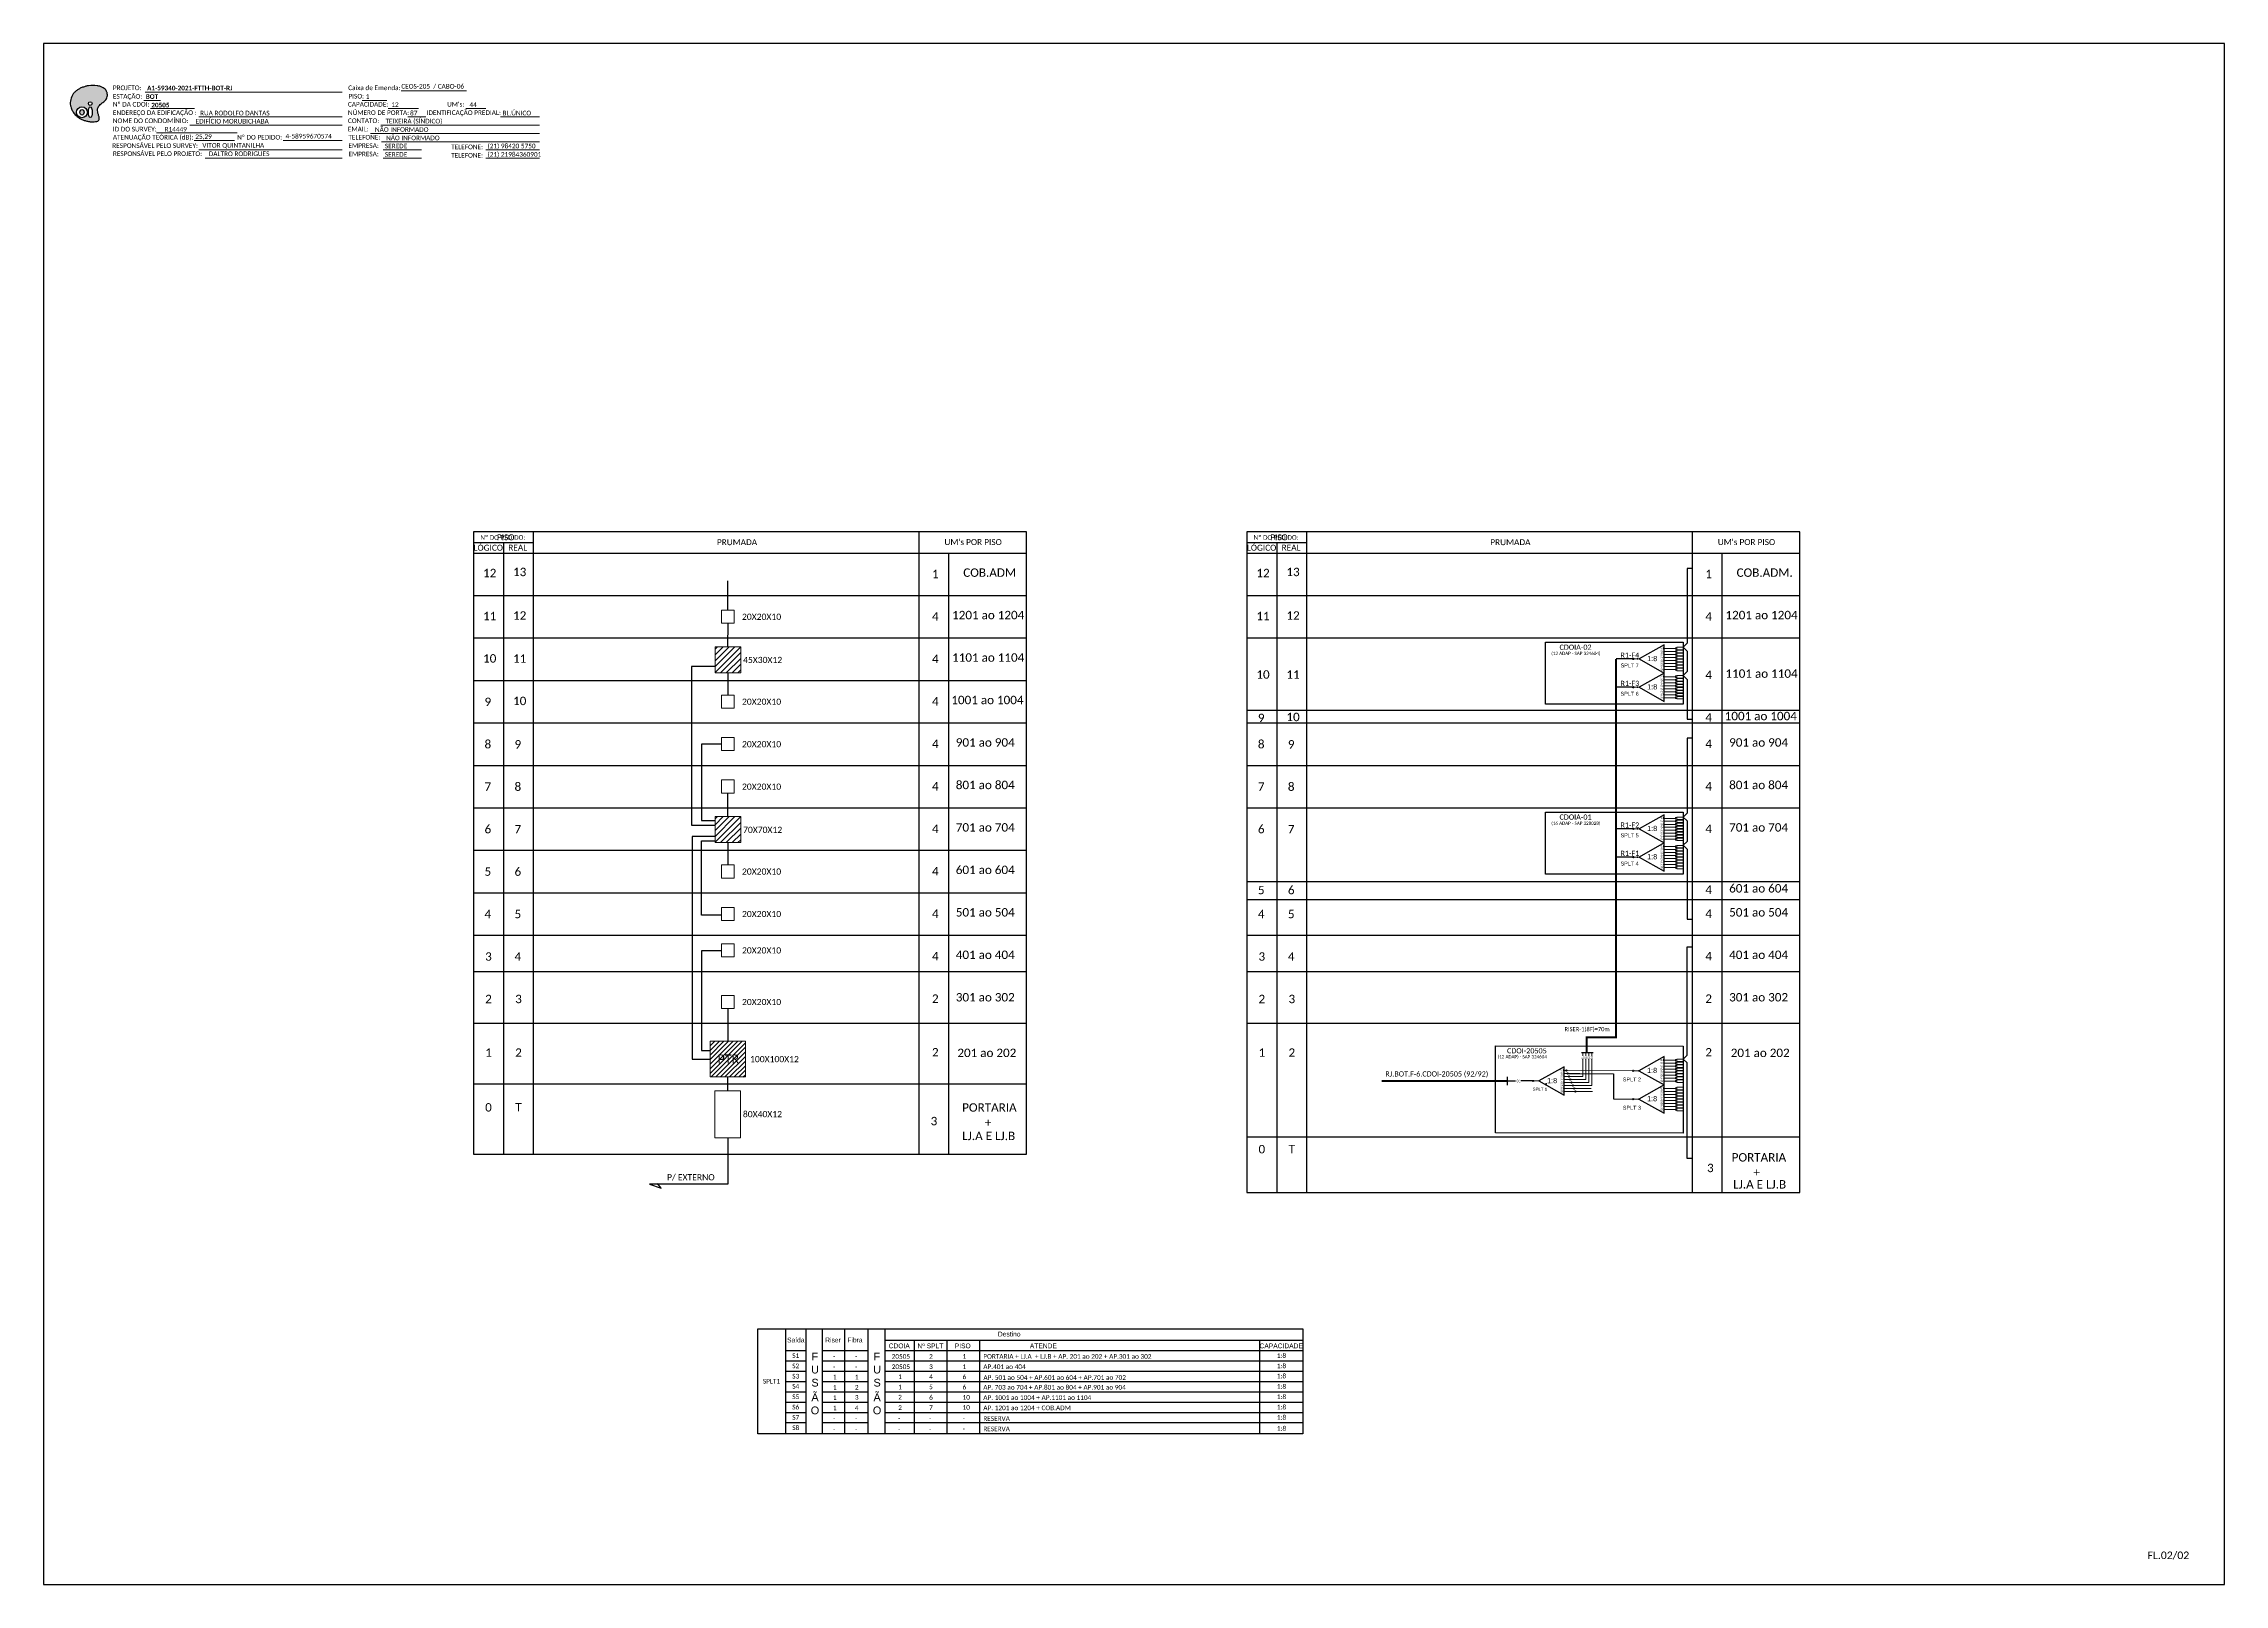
# Model space of a CAD drawing. Header units: metres. Extents: x -1286 to 444, y -503 to 94.
# Drawn here: x -397 to 444, y -500 to 94 of the extents above; entities that cross this region are included whole.
import ezdxf
from ezdxf.enums import TextEntityAlignment as Align

# ---------------------------------------------------------------- set-up
doc = ezdxf.new("R2010")
doc.units = ezdxf.units.M
doc.styles.add('ARIAL', font='arial.ttf')
doc.styles.add('WMF-Calibri0', font='calibri.ttf')
doc.styles.add('WMF-Calibri1', font='calibrib.ttf')
doc.linetypes.add('RESERVA', pattern='A,0.5,-0.15,["RESERVA",Standard,S=0.18,R=0,X=0,Y=-0.1],-1.3', length=1.95)

# ---------------------------------------------------------------- blocks, each defined once
blk = doc.blocks.new('SPLITTER_')
blk.add_point((0, 0))
at = {"style": 'ARIAL', "flags": 4}
blk.add_attdef('SPLT', (0, -3.26), '', height=1.5, dxfattribs=at)
blk = doc.blocks.new('SPLT_1-8_DIV_DIR')
h = blk.add_hatch(color=3)
h.dxf.hatch_style = 1
edge = h.paths.add_edge_path()
edge.add_arc((12.77, 4.04), 0.242, 0, 360)
h = blk.add_hatch(color=3)
h.dxf.hatch_style = 1
edge = h.paths.add_edge_path()
edge.add_arc((13.27, 2.88), 0.242, 0, 360)
h = blk.add_hatch(color=3)
h.dxf.hatch_style = 1
edge = h.paths.add_edge_path()
edge.add_arc((13.77, 1.73), 0.242, 0, 360)
h = blk.add_hatch(color=3)
h.dxf.hatch_style = 1
edge = h.paths.add_edge_path()
edge.add_arc((14.27, 0.58), 0.242, 0, 360)
h = blk.add_hatch(color=3)
h.dxf.hatch_style = 1
edge = h.paths.add_edge_path()
edge.add_arc((14.77, -0.58), 0.242, 0, 360)
h = blk.add_hatch(color=3)
h.dxf.hatch_style = 1
edge = h.paths.add_edge_path()
edge.add_arc((15.27, -1.73), 0.242, 0, 360)
h = blk.add_hatch(color=3)
h.dxf.hatch_style = 1
edge = h.paths.add_edge_path()
edge.add_arc((15.77, -2.88), 0.242, 0, 360)
h = blk.add_hatch(color=3)
h.dxf.hatch_style = 1
edge = h.paths.add_edge_path()
edge.add_arc((16.27, -4.04), 0.242, 0, 360)
at = {"color": 1, "lineweight": 0}
blk.add_lwpolyline([(2.22, 0), (0, 0)], dxfattribs=at)
at = {"color": 1}
blk.add_lwpolyline([(11.89, 5.45), (2.22, 0), (11.89, -5.45), (11.89, 5.45)], dxfattribs=at)
at = {"color": 7, "lineweight": 0}
for points in [[(12.77, 4.04), (11.89, 4.04)], [(11.89, 2.88), (13.27, 2.88)], [(11.89, 1.73), (13.77, 1.73)], [(11.89, 0.58), (14.27, 0.58)], [(11.89, -0.58), (14.77, -0.58)], [(11.89, -1.73), (15.27, -1.73)], [(11.89, -2.88), (15.77, -2.88)], [(11.89, -4.04), (16.27, -4.04)]]:
    blk.add_lwpolyline(points, dxfattribs=at)
at = {"color": 3}
for centre in [(12.77, 4.04), (13.27, 2.88), (13.77, 1.73), (14.27, 0.58), (14.77, -0.58), (15.27, -1.73), (15.77, -2.88), (16.27, -4.04)]:
    blk.add_circle(centre, 0.242, dxfattribs=at)
at = {"color": 1, "style": 'ARIAL'}
for s, height, p in [('1:8', 2, (5.35, -0.85)), ('S1', 0.75, (10.52, 3.77)), ('S2', 0.75, (10.52, 2.58)), ('S3', 0.75, (10.52, 1.37)), ('S4', 0.75, (10.52, 0.19)), ('S5', 0.75, (10.52, -1.02)), ('S6', 0.75, (10.52, -2.14)), ('S7', 0.75, (10.52, -3.24)), ('S8', 0.75, (10.52, -4.36))]:
    blk.add_text(s, height=height, dxfattribs=at).set_placement(p)
blk = doc.blocks.new('SPLT_1-8_SC-APC')
at = {"color": 1, "lineweight": 0}
blk.add_lwpolyline([(-17.04, -7.55), (-19.26, -7.55)], dxfattribs=at)
at = {"color": 1}
blk.add_lwpolyline([(-7.37, -2.1), (-17.04, -7.55), (-7.37, -13), (-7.37, -2.1)], dxfattribs=at)
at = {"color": 3, "lineweight": 0}
for points in [[(-2.99, -3.51), (-7.37, -3.51)], [(-7.37, -4.66), (-2.99, -4.66)], [(-7.37, -5.82), (-2.99, -5.82)], [(-7.37, -6.97), (-2.99, -6.97)], [(-7.37, -8.12), (-2.99, -8.12)], [(-2.41, -3.02), (-2.41, -4)], [(-2.41, -3.02), (0, -3.02)], [(-2.41, -4), (0, -4)], [(-2.41, -4.17), (-2.41, -5.16)], [(-2.41, -4.17), (0, -4.17)], [(-2.41, -5.16), (0, -5.16)], [(-2.41, -5.32), (-2.41, -6.31)], [(-2.41, -5.32), (0, -5.32)], [(-2.41, -6.31), (0, -6.31)], [(-2.41, -6.48), (-2.41, -7.46)], [(-2.41, -6.48), (0, -6.48)], [(-2.41, -7.46), (0, -7.46)], [(-2.41, -7.63), (-2.41, -8.62)], [(-2.41, -7.63), (0, -7.63)], [(-7.37, -9.28), (-2.99, -9.28)], [(-7.37, -10.43), (-2.99, -10.43)], [(-7.37, -11.58), (-2.99, -11.58)], [(-2.41, -8.62), (0, -8.62)], [(-2.41, -8.78), (-2.41, -9.77)], [(-2.41, -8.78), (0, -8.78)], [(-2.41, -9.77), (0, -9.77)], [(-2.41, -9.94), (-2.41, -10.92)], [(-2.41, -9.94), (0, -9.94)], [(-2.41, -10.92), (0, -10.92)], [(-2.41, -11.09), (-2.41, -12.08)], [(-2.41, -11.09), (0, -11.09)], [(-2.41, -12.08), (0, -12.08)]]:
    blk.add_lwpolyline(points, dxfattribs=at)
for points in [[(-2.99, -3.22), (-2.41, -3.22), (-2.41, -3.8), (-2.99, -3.8)], [(-2.99, -4.38), (-2.41, -4.38), (-2.41, -4.95), (-2.99, -4.95)], [(-2.99, -5.53), (-2.41, -5.53), (-2.41, -6.1), (-2.99, -6.1)], [(-2.99, -6.68), (-2.41, -6.68), (-2.41, -7.26), (-2.99, -7.26)], [(-2.99, -7.84), (-2.41, -7.84), (-2.41, -8.41), (-2.99, -8.41)], [(-2.99, -8.99), (-2.41, -8.99), (-2.41, -9.56), (-2.99, -9.56)], [(-2.99, -10.14), (-2.41, -10.14), (-2.41, -10.72), (-2.99, -10.72)], [(-2.99, -11.3), (-2.41, -11.3), (-2.41, -11.87), (-2.99, -11.87)]]:
    blk.add_lwpolyline(points, close=True, dxfattribs=at)
at = {"color": 1, "style": 'ARIAL'}
for s, height, p in [('1:8', 2, (-13.91, -8.4)), ('S1', 0.75, (-8.74, -3.78)), ('S2', 0.75, (-8.74, -4.97)), ('S3', 0.75, (-8.74, -6.18)), ('S4', 0.75, (-8.74, -7.36)), ('S5', 0.75, (-8.74, -8.57)), ('S6', 0.75, (-8.74, -9.69)), ('S7', 0.75, (-8.74, -10.78)), ('S8', 0.75, (-8.74, -11.9))]:
    blk.add_text(s, height=height, dxfattribs=at).set_placement(p)
blk = doc.blocks.new('SPLITTER FUTURO')
blk.add_point((0, 0))
at = {"style": 'ARIAL', "text_generation_flag": 6, "flags": 4}
for tag, p, height in [('SPLT', (-6.22, -4.1), 1.5), ('INSTAL.', (-6.25, -6.09), 1.25)]:
    blk.add_attdef(tag, p, '', height=height, rotation=180, dxfattribs=at)
blk = doc.blocks.new('OI')
h = blk.add_hatch(color=40)
edge = h.paths.add_edge_path()
edge.add_spline(control_points=[(4.35, -0.67), (3.92, -0.99), (3.26, -1.5), (2.81, -2.59), (2.9, -3.5), (3.06, -4.27), (3.31, -4.85), (3.37, -5.39), (3.4, -5.88), (3.2, -6.4), (2.54, -6.61), (1.65, -6.63), (0.55, -6.67), (-0.56, -6.42), (-1.61, -6.14), (-2.77, -5.61), (-3.92, -4.77), (-4.89, -3.7), (-5.34, -2.65), (-5.6, -1.94), (-5.85, -0.96), (-5.71, 0.47), (-5.1, 2.02), (-4.14, 3.02), (-3.3, 3.61), (-2.37, 4.16), (-1.36, 4.44), (-0.56, 4.7), (0.79, 4.85), (2.24, 4.97), (3.79, 4.57), (4.67, 4.21), (5.44, 3.65), (5.76, 2.99), (6.03, 2.21), (6.01, 1.46), (5.72, 0.64), (5.31, 0.08), (4.88, -0.38), (4.51, -0.55), (4.35, -0.67)], knot_values=[0, 0, 0, 0, 1.60434, 2.417191, 3.427595, 4.282808, 4.776746, 5.304182, 5.888771, 6.258406, 6.858137, 7.79129, 8.986195, 10.124242, 11.187857, 12.242908, 13.953784, 15.414161, 16.515391, 17.349188, 17.675853, 19.552021, 21.515531, 22.568638, 23.63245, 24.621084, 25.782718, 26.745347, 27.142653, 29.870543, 31.004649, 31.921532, 32.709589, 33.801391, 34.042471, 35.192333, 35.971461, 36.628871, 37.254359, 37.836911, 37.836911, 37.836911, 37.836911], degree=3, periodic=0)
h.paths.add_polyline_path([(1.13, -0.87, -1), (-0.04, -0.87, -1)], flags=16)
edge = h.paths.add_edge_path(flags=16)
edge.add_ellipse((0.56, -3.59), major_axis=(-0.02, 1.71), ratio=0.361305, start_angle=0, end_angle=360)
h.paths.add_polyline_path([(-0.36, -3.62, -1), (-3.8, -3.62, -1)], flags=16)
edge = h.paths.add_edge_path(flags=0)
edge.add_ellipse((-2.08, -3.62), major_axis=(0, 0.885), ratio=0.758294, start_angle=0, end_angle=360)
at = {"color": 40}
for centre, radius in [((-2.08, -3.62), 1.72), ((0.54, -0.87), 0.587)]:
    blk.add_circle(centre, radius, dxfattribs=at)
blk.add_ellipse((-2.08, -3.62), major_axis=(0, 0.885), ratio=0.758294, start_param=-3.141592653589792, end_param=3.141592653589792, dxfattribs=at)
blk.add_ellipse((0.56, -3.59), major_axis=(-0.02, 1.71), ratio=0.361305, dxfattribs=at)
at = {"color": 40, "start_tangent": (-0.800898, -0.598801), "end_tangent": (-0.800898, -0.598801)}
blk.add_spline([(4.35, -0.67), (3.2, -1.78), (2.9, -2.54), (2.92, -3.55), (3.12, -4.38), (3.28, -4.85), (3.37, -5.37), (3.35, -5.95), (3.2, -6.29), (2.66, -6.55), (1.73, -6.63), (0.54, -6.62), (-0.58, -6.41), (-1.6, -6.11), (-2.56, -5.67), (-3.95, -4.67), (-4.89, -3.56), (-5.37, -2.56), (-5.64, -1.78), (-5.72, -1.46), (-5.63, 0.42), (-4.84, 2.22), (-4.13, 2.99), (-3.27, 3.62), (-2.4, 4.09), (-1.3, 4.47), (-0.37, 4.72), (0.02, 4.77), (2.75, 4.8), (3.85, 4.53), (4.69, 4.16), (5.31, 3.68), (5.85, 2.73), (5.93, 2.5), (5.94, 1.35), (5.67, 0.62), (5.29, 0.08), (4.84, -0.36), (4.35, -0.67)], degree=3, dxfattribs=at)

msp = doc.modelspace()

# ---------------------------------------------------------------- hatches: boundary and pattern name
h = msp.add_hatch()
h.set_pattern_fill('LINE', color=1, scale=0.5, angle=45)
h.set_pattern_definition([(45, (65.9273, 49.1156), (-1.122532, 1.122532), [])])
h.paths.add_polyline_path([(-138.13, -148.36), (-128.23, -148.36), (-128.23, -138.32), (-138.13, -138.32)])
h = msp.add_hatch(color=3)
h.dxf.hatch_style = 1
edge = h.paths.add_edge_path()
edge.add_arc((215.99, -143.03), 0.256, -180, 180, ccw=False)
h = msp.add_hatch(color=3)
h.dxf.hatch_style = 1
edge = h.paths.add_edge_path()
edge.add_arc((215.99, -153.92), 0.256, -180, 180, ccw=False)
h = msp.add_hatch()
h.set_pattern_fill('LINE', color=1, scale=0.5, angle=45)
h.set_pattern_definition([(45, (65.9273, -16.3719), (-1.122532, 1.122532), [])])
h.paths.add_polyline_path([(-138.13, -213.85), (-128.23, -213.85), (-128.23, -203.81), (-138.13, -203.81)])
h = msp.add_hatch(color=3)
h.dxf.hatch_style = 1
edge = h.paths.add_edge_path()
edge.add_arc((215.99, -208.52), 0.256, -180, 180, ccw=False)
h = msp.add_hatch(color=3)
h.dxf.hatch_style = 1
edge = h.paths.add_edge_path()
edge.add_arc((215.99, -219.41), 0.256, -180, 180, ccw=False)
h = msp.add_hatch()
h.set_pattern_fill('ANSI31', color=1, scale=10, style=0)
h.set_pattern_definition([(45, (-751.6422, -688.1421), (-0.8838835, 0.8838835), [])])
h.paths.add_polyline_path([(-126.45, -290.42), (-140.02, -290.42), (-140.02, -304.18), (-126.45, -304.18)])
h.paths.add_polyline_path([(-137.57, -299.83), (-128.14, -299.83), (-128.14, -294.68), (-137.57, -294.68)], flags=24)
h = msp.add_hatch(color=3)
h.dxf.hatch_style = 1
edge = h.paths.add_edge_path()
edge.add_arc((215.93, -301.8), 0.242, 0, 360)
h = msp.add_hatch(color=3)
h.dxf.hatch_style = 1
edge = h.paths.add_edge_path()
edge.add_arc((177.38, -305.73), 0.205, 0, 360)
h = msp.add_hatch(color=3)
h.dxf.hatch_style = 1
edge = h.paths.add_edge_path()
edge.add_arc((215.93, -312.7), 0.242, 0, 360)

# ---------------------------------------------------------------- linework, layer by layer
at = {"color": 3, "lineweight": 0}
msp.add_line((215.93, -301.8), (190.39, -301.69), dxfattribs=at)
at = {"color": 5, "lineweight": 0}
for p, q in [((198.78, -306.3), (198.78, -297.49)), ((199.93, -307.46), (199.93, -297.49)), ((190.89, -302.84), (195.31, -302.84)), ((192.39, -306.3), (198.78, -306.3)), ((192.89, -307.46), (199.93, -307.46))]:
    msp.add_line(p, q, dxfattribs=at)
at = {"color": 251, "linetype": 'RESERVA', "lineweight": 0, "ltscale": 3}
for p, q in [((193.39, -308.61), (199.78, -308.61)), ((193.89, -309.76), (200.28, -309.76))]:
    msp.add_line(p, q, dxfattribs=at)
for p, q in [((-121.68, -401.31), (88.58, -401.31)), ((-121.68, -441.72), (-121.68, -401.31)), ((-111.02, -401.31), (-111.02, -441.72)), ((-103.14, -401.31), (-103.14, -441.72)), ((-96.66, -441.72), (-96.66, -401.31)), ((-88.21, -401.31), (-88.21, -441.72)), ((-79.2, -401.31), (-79.2, -441.72)), ((-72.72, -401.31), (-72.72, -441.72)), ((88.58, -401.31), (88.58, -441.72)), ((-111.02, -409.69), (-103.14, -409.69)), ((-96.66, -409.69), (-79.2, -409.69)), ((-72.72, -405.72), (88.58, -405.72)), ((-72.72, -409.69), (88.58, -409.69)), ((-61.31, -405.72), (-61.31, -441.72)), ((-48.74, -405.72), (-48.74, -441.72)), ((-36.19, -405.72), (-36.19, -441.72)), ((71.79, -405.72), (71.79, -441.72)), ((-111.02, -413.65), (-103.14, -413.65)), ((-111.02, -417.62), (-103.14, -417.62)), ((-96.66, -413.65), (-79.2, -413.65)), ((-96.66, -417.62), (-79.2, -417.62)), ((-72.72, -413.65), (88.58, -413.65)), ((-72.72, -417.62), (88.58, -417.62)), ((-111.02, -421.59), (-103.14, -421.59)), ((-111.02, -425.56), (-103.14, -425.56)), ((-96.66, -421.59), (-79.2, -421.59)), ((-96.66, -425.56), (-79.2, -425.56)), ((-72.72, -421.59), (88.58, -421.59)), ((-72.72, -425.56), (88.58, -425.56)), ((-111.02, -429.53), (-103.14, -429.53)), ((-111.02, -433.5), (-103.14, -433.5)), ((-96.66, -429.53), (-79.2, -429.53)), ((-96.66, -433.5), (-79.2, -433.5)), ((-72.72, -429.53), (88.58, -429.53)), ((-72.72, -433.5), (88.58, -433.5)), ((88.58, -441.72), (-121.68, -441.72)), ((-111.02, -437.46), (-103.14, -437.46)), ((-96.66, -437.46), (-79.2, -437.46)), ((-72.72, -437.46), (88.58, -437.46))]:
    msp.add_line(p, q)
msp.add_lwpolyline([(-397.08, -499.81), (443.92, -499.81), (443.92, 94.19), (-397.08, 94.19)], close=True)
at = {"color": 7, "lineweight": 0}
for points in [[(-259.16, 76.01), (-234.02, 76.01)], [(-358.49, 72.24), (-351.94, 72.24)], [(-357.97, 75.52), (-282, 75.52)], [(-355.82, 69.17), (-338.85, 69.17)], [(-274.2, 72.28), (-264.72, 72.28)], [(-264.15, 69.17), (-252.53, 69.17)], [(-234.21, 69.17), (-226.54, 69.17)], [(-353.5, 59.75), (-322.46, 59.75)], [(-340.66, 62.82), (-282, 62.82)], [(-337.25, 65.93), (-282, 65.93)], [(-271.08, 59.58), (-205.81, 59.58)], [(-267.04, 62.82), (-205.81, 62.82)], [(-256.57, 65.93), (-249.62, 65.93)], [(-220.87, 65.93), (-205.84, 65.93)], [(-338.97, 56.79), (-323.46, 56.79)], [(-337.25, 53.23), (-282, 53.23)], [(-304.74, 56.79), (-281.97, 56.79)], [(-266.79, 56.34), (-205.81, 56.34)], [(-266.18, 53.23), (-251.38, 53.23)], [(-226.58, 53.23), (-205.81, 53.23)], [(-334.76, 49.99), (-282, 49.99)], [(-266.18, 49.99), (-251.38, 49.99)], [(-226.58, 49.99), (-205.81, 49.99)]]:
    msp.add_lwpolyline(points, dxfattribs=at)
at = {"color": 0}
for points in [[(-17.99, -93.97), (-231.3, -93.97)], [(-231.3, -98.08), (-208.16, -98.08)], [(280.25, -93.97), (66.94, -93.97)], [(66.94, -98.08), (90.08, -98.08)], [(-231.3, -102.2), (-17.99, -102.2)], [(66.94, -102.2), (280.25, -102.2)]]:
    msp.add_lwpolyline(points, dxfattribs=at)
for points in [[(-231.3, -93.97), (-231.3, -102.2)], [(-219.73, -98.08), (-219.73, -102.2)], [(-208.16, -102.2), (-208.16, -93.97)], [(-59.58, -93.97), (-59.58, -102.2)], [(-17.99, -102.2), (-17.99, -93.97)], [(66.94, -93.97), (66.94, -102.2)], [(78.51, -98.08), (78.51, -102.2)], [(90.08, -102.2), (90.08, -93.97)], [(238.66, -93.97), (238.66, -102.2)], [(280.25, -102.2), (280.25, -93.97)], [(-231.3, -102.2), (-17.99, -102.2)], [(-231.3, -102.2), (-231.3, -333.96), (-17.99, -333.96), (-17.99, -102.2)], [(-219.73, -102.2), (-219.73, -333.96)], [(-208.16, -333.96), (-208.16, -102.2)], [(-59.58, -102.2), (-59.58, -333.96)], [(-48.01, -333.96), (-48.01, -102.2)], [(66.94, -102.2), (280.25, -102.2)], [(66.94, -102.2), (66.94, -348.76), (280.25, -348.76), (280.25, -102.2)], [(78.51, -102.2), (78.51, -348.76)], [(90.08, -348.76), (90.08, -102.2)], [(238.66, -102.2), (238.66, -348.76)], [(250.23, -348.76), (250.23, -102.2)], [(-231.3, -118.57), (-17.99, -118.57)], [(66.94, -118.57), (280.25, -118.57)], [(-231.3, -134.94), (-17.99, -134.94)], [(66.94, -134.94), (280.25, -134.94)], [(-231.3, -151.31), (-17.99, -151.31)], [(-231.3, -167.68), (-17.99, -167.68)], [(66.94, -162.81), (280.25, -162.81)], [(66.94, -167.68), (280.25, -167.68)], [(-231.3, -184.06), (-17.99, -184.06)], [(66.94, -184.06), (280.25, -184.06)], [(-231.3, -200.43), (-17.99, -200.43)], [(66.94, -200.43), (280.25, -200.43)], [(-231.3, -216.8), (-17.99, -216.8)], [(-231.3, -233.17), (-17.99, -233.17)], [(66.94, -228.81), (280.25, -228.81)], [(66.94, -235.79), (280.25, -235.79)], [(-231.3, -249.54), (-17.99, -249.54)], [(66.94, -249.54), (280.25, -249.54)], [(-231.3, -263.57), (-17.99, -263.57)], [(66.94, -263.57), (280.25, -263.57)], [(-231.3, -283.46), (-17.99, -283.46)], [(66.94, -283.46), (280.25, -283.46)], [(-231.3, -306.87), (-17.99, -306.87)], [(66.94, -327.24), (280.25, -327.24)]]:
    msp.add_lwpolyline(points)
at = {"color": 3}
for points in [[(238.45, -108.14), (236.8, -108.13), (236.79, -136.99), (235.22, -138.5), (236.79, -140.01), (236.79, -147.89), (235.22, -149.4), (236.79, -150.9), (236.79, -166.23), (238.44, -166.23)], [(-133.24, -124.2), (-133.24, -112.87)], [(-133.24, -129.27), (-133.3, -138.32)], [(-138.15, -145.94), (-147.17, -145.94), (-147.17, -207.07), (-138.13, -207.07)], [(-133.18, -148.36), (-133.24, -156.94)], [(-135.72, -175.85), (-143.38, -175.85), (-143.38, -205.32), (-138.13, -205.32)], [(238.45, -173.62), (236.8, -173.62), (236.79, -202.48), (235.22, -203.99), (236.79, -205.49), (236.79, -213.38), (235.22, -214.88), (236.79, -216.39), (236.79, -243.38), (238.44, -243.38)], [(-133.3, -194.76), (-133.3, -203.81)], [(-138.13, -211.49), (-147.01, -211.49), (-147.01, -297.3), (-140.02, -297.3)], [(-135.72, -241.78), (-143.38, -241.78), (-143.38, -213.2), (-138.13, -213.2)], [(-133.24, -213.85), (-133.24, -222.43)], [(-135.72, -255.5), (-143.38, -255.5), (-143.38, -293.99), (-140.02, -293.99)], [(238.41, -335.57), (236.76, -335.57), (236.76, -298.78), (235.19, -297.27), (236.76, -295.76), (236.76, -254.01), (238.41, -254.01)], [(-133.24, -277.79), (-133.24, -290.42)], [(-133.24, -309.47), (-133.24, -304.18)], [(167.4, -305.73), (170.49, -305.73)], [(177.38, -305.73), (172.64, -305.73)]]:
    msp.add_lwpolyline(points, dxfattribs=at)
at = {"lineweight": 0}
for points in [[(-130.75, -124.2), (-135.72, -124.2), (-135.72, -129.27), (-130.75, -129.27)], [(-130.75, -156.94), (-135.72, -156.94), (-135.72, -162.01), (-130.75, -162.01)], [(-130.75, -173.31), (-135.72, -173.31), (-135.72, -178.38), (-130.75, -178.38)], [(-130.75, -189.69), (-135.72, -189.69), (-135.72, -194.76), (-130.75, -194.76)], [(-130.75, -222.43), (-135.72, -222.43), (-135.72, -227.5), (-130.75, -227.5)], [(-130.75, -238.8), (-135.72, -238.8), (-135.72, -243.87), (-130.75, -243.87)], [(-130.75, -252.83), (-135.72, -252.83), (-135.72, -257.9), (-130.75, -257.9)], [(-130.75, -272.72), (-135.72, -272.72), (-135.72, -277.79), (-130.75, -277.79)]]:
    msp.add_lwpolyline(points, close=True, dxfattribs=at)
at = {"color": 1, "lineweight": 0}
for points in [[(-128.23, -138.32), (-138.13, -138.32), (-138.13, -148.36), (-128.23, -148.36)], [(-128.23, -203.81), (-138.13, -203.81), (-138.13, -213.85), (-128.23, -213.85)], [(-140.02, -290.42), (-126.45, -290.42), (-126.45, -304.18), (-140.02, -304.18)]]:
    msp.add_lwpolyline(points, close=True, dxfattribs=at)
at = {"color": 1}
for points in [[(182.09, -136.6), (235.22, -136.6), (235.22, -160.49), (182.09, -160.49)], [(182.09, -202.09), (235.22, -202.09), (235.22, -225.98), (182.09, -225.98)], [(162.77, -292.18), (235.19, -292.29), (235.19, -325.81), (162.77, -325.7)]]:
    msp.add_lwpolyline(points, close=True, dxfattribs=at)
at = {"color": 5, "const_width": 0.8}
msp.add_lwpolyline([(198, -294.78), (198, -288.95), (209.32, -288.95), (209.35, -143.03)], dxfattribs=at)
at = {"color": 5}
for points in [[(215.96, -143.03), (209.35, -143.03)], [(215.96, -153.92), (209.35, -153.92)], [(215.96, -208.52), (209.34, -208.52)], [(215.96, -219.41), (209.34, -219.41)], [(196.02, -294.78), (200.54, -294.78)]]:
    msp.add_lwpolyline(points, dxfattribs=at)
at = {"color": 5, "lineweight": 0}
for points in [[(191.39, -304), (196.47, -304), (196.47, -297.49)], [(191.89, -305.15), (197.63, -305.15), (197.63, -297.49)], [(196.47, -294.78), (196.47, -296.07)], [(197.63, -294.78), (197.63, -296.06)], [(198.79, -294.78), (198.79, -296.06)], [(199.94, -294.78), (199.94, -296.06)]]:
    msp.add_lwpolyline(points, dxfattribs=at)
at = {"color": 7, "lineweight": 0}
msp.add_lwpolyline([(-128.28, -309.47), (-138.19, -309.47), (-138.19, -327.6), (-128.28, -327.6)], close=True, dxfattribs=at)
at = {"color": 1, "const_width": 0.8}
msp.add_lwpolyline([(118.94, -305.72), (167.4, -305.73)], dxfattribs=at)
at = {"color": 1}
for points in [[(167.4, -307.35), (167.4, -304.1)], [(-133.24, -327.6), (-133.24, -345.52), (-163.37, -345.52)], [(-163.37, -345.52), (-158.96, -347.11)], [(-158.96, -347.11), (-160.37, -345.29)]]:
    msp.add_lwpolyline(points, dxfattribs=at)
at = {"color": 2}
msp.add_lwpolyline([(190.89, -302.84), (208.34, -302.92), (208.34, -312.66), (215.93, -312.7)], dxfattribs=at)
at = {"color": 3}
for centre, radius in [((215.99, -143.03), 0.256), ((215.99, -153.92), 0.256), ((215.99, -208.52), 0.256), ((215.99, -219.41), 0.256), ((215.93, -301.8), 0.242), ((177.38, -305.73), 0.205), ((177.38, -305.73), 0.205), ((215.93, -312.7), 0.242)]:
    msp.add_circle(centre, radius, dxfattribs=at)

# ---------------------------------------------------------------- block references
at = {"color": 7, "xscale": 1.213923925163967, "yscale": 1.213923925163967, "zscale": 1.213923925163967, "rotation": 0.1532896023949059}
msp.add_blockref('OI', (-379.77, 72.14), dxfattribs=at)
at = {"color": 3}
for p in [(235.22, -135.48), (235.22, -146.38), (235.22, -200.97), (235.22, -211.87), (235.19, -294.25), (235.19, -305.15)]:
    msp.add_blockref('SPLT_1-8_SC-APC', p, dxfattribs=at)
ref = msp.add_blockref('SPLITTER_', (217.61, -143.03), dxfattribs=dict(xscale=-1))
ref.add_attrib('SPLT', 'SPLT 7', (211.07, -146.29), dxfattribs={"height": 1.5, "style": 'ARIAL'})
ref = msp.add_blockref('SPLITTER_', (217.61, -153.92), dxfattribs=dict(xscale=-1))
ref.add_attrib('SPLT', 'SPLT 6', (211.07, -157.19), dxfattribs={"height": 1.5, "style": 'ARIAL'})
ref = msp.add_blockref('SPLITTER_', (217.61, -208.52), dxfattribs=dict(xscale=-1))
ref.add_attrib('SPLT', 'SPLT 5', (211.07, -211.78), dxfattribs={"height": 1.5, "style": 'ARIAL'})
ref = msp.add_blockref('SPLITTER_', (217.61, -219.41), dxfattribs=dict(xscale=-1))
ref.add_attrib('SPLT', 'SPLT 4', (211.07, -222.67), dxfattribs={"height": 1.5, "style": 'ARIAL'})
msp.add_blockref('SPLT_1-8_DIV_DIR', (177.38, -305.73))
ref = msp.add_blockref('SPLITTER FUTURO', (218.15, -301.8))
ref.add_attrib('SPLT', 'SPLT 2', (211.93, -305.9), dxfattribs={"height": 1.5, "rotation": 180, "style": 'ARIAL', "text_generation_flag": 6})
ref = msp.add_blockref('SPLITTER_', (182.37, -306.89), dxfattribs=dict(xscale=-0.8000000000001819, yscale=0.8000000000001819, zscale=0.8))
ref.add_attrib('SPLT', 'SPLT 1', (177.15, -309.5), dxfattribs={"height": 1.2, "style": 'ARIAL'})
ref = msp.add_blockref('SPLITTER FUTURO', (218.15, -312.7))
ref.add_attrib('SPLT', 'SPLT 3', (211.93, -316.79), dxfattribs={"height": 1.5, "rotation": 180, "style": 'ARIAL', "text_generation_flag": 6})

# ---------------------------------------------------------------- texts
at = {"color": 7, "lineweight": 0, "style": 'WMF-Calibri0'}
for s, height, p in [('PROJETO:', 1.793, (-370.37, 76.26)), ('Caixa de Emenda:', 1.7927, (-279.61, 76.26)), ('ESTAÇÃO:', 1.793, (-370.37, 72.98)), ('Nº DA CDOI:', 1.7927, (-370.37, 69.91)), ('ENDEREÇO DA EDIFICAÇÃO :', 1.7927, (-370.37, 66.68)), ('CAPACIDADE:', 1.7927, (-279.72, 69.91)), ('NÚMERO DE PORTA:', 1.7927, (-279.72, 66.68)), ('PISO:', 1.793, (-279.54, 73.03)), ('IDENTIFICAÇÃO PREDIAL:', 1.7927, (-249.35, 66.68)), ("UM's:", 1.793, (-241.48, 69.91)), ('ATENUAÇÃO TEÓRICA (dB):', 1.7927, (-370.37, 57.21)), ('NOME DO CONDOMÍNIO:', 1.7927, (-370.37, 63.56)), ('ID DO SURVEY:', 1.7927, (-370.37, 60.33)), ('Nº DO PEDIDO:', 1.7927, (-322.45, 57.21)), ('CONTATO:', 1.793, (-279.72, 63.56)), ('EMAIL:', 1.793, (-279.72, 60.33)), ('TELEFONE:', 1.793, (-279.54, 57.21)), ('RESPONSÁVEL PELO SURVEY:', 1.7927, (-370.61, 53.98)), ('RESPONSÁVEL PELO PROJETO:', 1.7927, (-370.37, 50.87)), ('EMPRESA:', 1.793, (-279.54, 53.98)), ('EMPRESA:', 1.793, (-279.54, 50.74)), ('TELEFONE:', 1.793, (-239.94, 53.47)), ('TELEFONE:', 1.793, (-239.94, 50.24)), ('Nº DO PEDIDO:', 1.7927, (-228.67, -97.09)), ('Nº DO PEDIDO:', 1.7927, (69.56, -97.09))]:
    msp.add_text(s, height=height, dxfattribs=at).set_placement(p)
at = {"color": 7}
for s, height, style, p in [('A1-59340-2021-FTTH-BOT-RJ', 1.7927, 'WMF-Calibri1', (-357.17, 76.17)), ('CEOS-205  / CABO-06', 1.7927, 'WMF-Calibri0', (-259.15, 76.85)), ('BOT', 1.793, 'WMF-Calibri1', (-357.69, 72.89)), ('RUA RODOLFO DANTAS', 1.7927, 'WMF-Calibri0', (-336.74, 66.52)), ('1', 1.79, 'WMF-Calibri0', (-272.85, 72.88)), ('12', 1.793, 'WMF-Calibri0', (-262.98, 69.79)), ('87', 1.793, 'WMF-Calibri0', (-255.75, 66.53)), ('44', 1.793, 'WMF-Calibri0', (-232.86, 69.77)), ('BL.ÚNICO', 1.793, 'WMF-Calibri0', (-220.11, 66.53)), ('R14449', 1.793, 'WMF-Calibri0', (-350.41, 60.28)), ('25,29', 1.793, 'WMF-Calibri0', (-338.59, 57.45)), ('EDIFÍCIO MORUBICHABA', 1.7927, 'WMF-Calibri0', (-338.46, 63.39)), ('4-58959670574 ', 1.7927, 'WMF-Calibri0', (-303.79, 57.62)), ('NÃO INFORMADO', 1.7927, 'WMF-Calibri0', (-269.3, 60.18)), ('TEIXEIRA (SÍNDICO)', 1.7927, 'WMF-Calibri0', (-265.26, 63.42)), ('NÃO INFORMADO', 1.7927, 'WMF-Calibri0', (-265.01, 56.94)), ('VITOR QUINTANILHA', 1.7927, 'WMF-Calibri0', (-335.86, 54.07)), ('DALTRO RODRIGUES', 1.7927, 'WMF-Calibri0', (-333.37, 50.83)), ('SEREDE', 1.793, 'WMF-Calibri0', (-265.48, 53.83)), ('SEREDE', 1.793, 'WMF-Calibri0', (-265.48, 50.59)), ('(21) 98420 5750', 1.7927, 'WMF-Calibri0', (-225.88, 53.83)), ('(21) 21984360901', 1.7927, 'WMF-Calibri0', (-225.88, 50.59)), ('COB.ADM', 3.24, 'WMF-Calibri0', (-42.44, -111.36)), ('COB.ADM.', 3.24, 'WMF-Calibri0', (255.8, -111.36)), ('20X20X10', 2.373, 'WMF-Calibri0', (-127.75, -127.95)), ('1201 ao 1204', 3.24, 'WMF-Calibri0', (-46.73, -127.73)), ('1201 ao 1204', 3.24, 'WMF-Calibri0', (251.51, -127.73)), ('45X30X12', 2.373, 'WMF-Calibri0', (-127.34, -144.6)), ('1101 ao 1104', 3.24, 'WMF-Calibri0', (-46.73, -144.1)), ('1101 ao 1104', 3.24, 'WMF-Calibri0', (251.51, -150.29)), ('20X20X10', 2.373, 'WMF-Calibri0', (-127.75, -160.69)), ('1001 ao 1004', 3.24, 'WMF-Calibri0', (-47.02, -160.47)), ('1001 ao 1004', 3.24, 'WMF-Calibri0', (251.22, -166.66)), ('20X20X10', 2.373, 'WMF-Calibri0', (-127.75, -177.07)), ('901 ao 904', 3.24, 'WMF-Calibri0', (-45.3, -176.84)), ('901 ao 904', 3.24, 'WMF-Calibri0', (252.94, -176.84)), ('20X20X10', 2.373, 'WMF-Calibri0', (-127.75, -193.44)), ('801 ao 804', 3.24, 'WMF-Calibri0', (-45.3, -193.22)), ('801 ao 804', 3.24, 'WMF-Calibri0', (252.94, -193.22)), ('70X70X12', 2.373, 'WMF-Calibri0', (-127.34, -210.09)), ('701 ao 704', 3.24, 'WMF-Calibri0', (-45.3, -209.59)), ('701 ao 704', 3.24, 'WMF-Calibri0', (252.94, -209.59)), ('20X20X10', 2.373, 'WMF-Calibri0', (-127.75, -226.18)), ('601 ao 604', 3.24, 'WMF-Calibri0', (-45.3, -225.96)), ('601 ao 604', 3.24, 'WMF-Calibri0', (252.94, -233.08)), ('20X20X10', 2.373, 'WMF-Calibri0', (-127.75, -242.55)), ('501 ao 504', 3.24, 'WMF-Calibri0', (-45.3, -242.33)), ('501 ao 504', 3.24, 'WMF-Calibri0', (252.94, -242.33)), ('20X20X10', 2.373, 'WMF-Calibri0', (-127.75, -256.58)), ('401 ao 404', 3.24, 'WMF-Calibri0', (-45.3, -258.7)), ('401 ao 404', 3.24, 'WMF-Calibri0', (252.94, -258.7)), ('20X20X10', 2.373, 'WMF-Calibri0', (-127.75, -276.47)), ('301 ao 302', 3.24, 'WMF-Calibri0', (-45.3, -275.07)), ('301 ao 302', 3.24, 'WMF-Calibri0', (252.94, -275.07)), ('201 ao 202', 3.24, 'WMF-Calibri0', (-44.69, -296.51)), ('201 ao 202', 3.24, 'WMF-Calibri0', (253.55, -296.51)), ('PTR', 3.433, 'WMF-Calibri0', (-137.16, -298.95)), ('100X100X12', 2.373, 'WMF-Calibri0', (-124.65, -298.49)), ('80X40X12', 2.373, 'WMF-Calibri0', (-127.4, -319.69)), ('PORTARIA', 3.24, 'WMF-Calibri0', (-42.85, -317.57)), ('LJ.A E LJ.B', 3.24, 'WMF-Calibri0', (-42.85, -328.53)), ('+', 3.24, 'WMF-Calibri0', (-34.12, -323.38)), ('PORTARIA', 3.24, 'WMF-Calibri0', (253.91, -336.79)), ('P/ EXTERNO', 2.373, 'WMF-Calibri0', (-156.66, -344.03)), ('LJ.A E LJ.B', 3.24, 'WMF-Calibri0', (254.47, -347.2)), ('+', 3.24, 'WMF-Calibri0', (262.3, -342.56)), ('-', 1.79, 'WMF-Calibri0', (-92.67, -412.82)), ('-', 1.79, 'WMF-Calibri0', (-84.21, -412.82)), ('20505', 1.793, 'WMF-Calibri0', (-70.03, -412.82)), ('2', 1.79, 'WMF-Calibri0', (-55.58, -412.82)), ('1', 1.79, 'WMF-Calibri0', (-42.69, -412.82)), ('PORTARIA + LJ.A  + LJ.B + AP. 201 ao 202 + AP.301 ao 302', 1.7927, 'WMF-Calibri0', (-34.69, -412.82)), ('-', 1.79, 'WMF-Calibri0', (-92.67, -416.79)), ('1', 1.79, 'WMF-Calibri0', (-92.67, -420.75)), ('-', 1.79, 'WMF-Calibri0', (-84.21, -416.79)), ('1', 1.79, 'WMF-Calibri0', (-84.21, -420.75)), ('20505', 1.793, 'WMF-Calibri0', (-70.03, -416.79)), ('1', 1.79, 'WMF-Calibri0', (-67.51, -420.68)), ('4', 1.79, 'WMF-Calibri0', (-55.58, -420.68)), ('3', 1.79, 'WMF-Calibri0', (-55.58, -416.79)), ('6', 1.79, 'WMF-Calibri0', (-42.69, -420.68)), ('1', 1.79, 'WMF-Calibri0', (-42.69, -416.79)), ('AP.401 ao 404', 1.7927, 'WMF-Calibri0', (-34.69, -416.79)), ('AP. 501 ao 504 + AP.601 ao 604 + AP.701 ao 702', 1.7927, 'WMF-Calibri0', (-34.64, -420.95)), ('1', 1.79, 'WMF-Calibri0', (-92.67, -424.72)), ('1', 1.79, 'WMF-Calibri0', (-92.67, -428.69)), ('2', 1.79, 'WMF-Calibri0', (-84.21, -424.72)), ('3', 1.79, 'WMF-Calibri0', (-84.21, -428.61)), ('2', 1.79, 'WMF-Calibri0', (-67.51, -428.53)), ('1', 1.79, 'WMF-Calibri0', (-67.51, -424.64)), ('6', 1.79, 'WMF-Calibri0', (-55.58, -428.61)), ('5', 1.79, 'WMF-Calibri0', (-55.58, -424.57)), ('6', 1.79, 'WMF-Calibri0', (-42.69, -424.64)), ('10', 1.793, 'WMF-Calibri0', (-42.69, -428.61)), ('AP. 703 ao 704 + AP.801 ao 804 + AP.901 ao 904', 1.7927, 'WMF-Calibri0', (-34.69, -424.72)), ('AP. 1001 ao 1004 + AP.1101 ao 1104', 1.7927, 'WMF-Calibri0', (-34.69, -428.69)), ('-', 1.79, 'WMF-Calibri0', (-92.67, -436.8)), ('1', 1.79, 'WMF-Calibri0', (-92.67, -432.66)), ('4', 1.79, 'WMF-Calibri0', (-84.21, -432.66)), ('-', 1.79, 'WMF-Calibri0', (-84.21, -436.8)), ('-', 1.79, 'WMF-Calibri0', (-67.51, -436.72)), ('2', 1.79, 'WMF-Calibri0', (-67.51, -432.58)), ('-', 1.79, 'WMF-Calibri0', (-55.58, -436.8)), ('7', 1.79, 'WMF-Calibri0', (-55.58, -432.58)), ('-', 1.79, 'WMF-Calibri0', (-42.69, -436.8)), ('10', 1.793, 'WMF-Calibri0', (-42.69, -432.5)), ('AP. 1201 ao 1204 + COB.ADM', 1.7927, 'WMF-Calibri0', (-34.69, -432.66)), ('RESERVA', 1.793, 'WMF-Calibri0', (-34.69, -436.8)), ('-', 1.79, 'WMF-Calibri0', (-92.67, -440.77)), ('-', 1.79, 'WMF-Calibri0', (-84.21, -440.77)), ('-', 1.79, 'WMF-Calibri0', (-67.51, -440.77)), ('-', 1.79, 'WMF-Calibri0', (-55.58, -440.77)), ('-', 1.79, 'WMF-Calibri0', (-42.69, -440.69)), ('RESERVA', 1.793, 'WMF-Calibri0', (-34.69, -440.77))]:
    msp.add_text(s, height=height, dxfattribs=dict(at, style=style)).set_placement(p)
at = {"color": 7, "style": 'WMF-Calibri1'}
msp.add_text('20505', height=1.793, dxfattribs=at).set_placement((-352.04, 69.6), align=Align.CENTER)
at = {"color": 0, "style": 'WMF-Calibri0'}
for s, p in [('  LÓGICO', (-232.88, -101.3)), ('     PISO', (-226.34, -97.27)), ('    REAL', (-221.12, -101.25)), ('PRUMADA', (-137.43, -99.16)), ("UM's POR PISO", (-49.69, -99.13)), ('  LÓGICO', (65.35, -101.3)), ('     PISO', (71.9, -97.27)), ('    REAL', (77.11, -101.25)), ('PRUMADA', (160.81, -99.16)), ("UM's POR PISO", (248.55, -99.13))]:
    msp.add_text(s, height=2.3, dxfattribs=at).set_placement(p)
at = {"color": 7, "style": 'WMF-Calibri0'}
for s, p in [('12', (-225.05, -109.9)), ('13', (-213.48, -109.48)), ('12', (73.18, -109.9)), ('13', (84.76, -109.48)), ('11', (-225.05, -126.49)), ('12', (-213.48, -126.27)), ('11', (73.18, -126.49)), ('12', (84.76, -126.27)), ('10', (-225.05, -142.82)), ('11', (-213.48, -142.86)), ('10', (73.18, -149.01)), ('11', (84.76, -149.05)), ('10', (-213.48, -159.2)), ('10', (84.76, -165.39))]:
    msp.add_text(s, height=3.24, dxfattribs=at).set_placement(p, align=Align.MIDDLE_CENTER)
at = {"color": 1, "style": 'WMF-Calibri0'}
for s, p in [('(12 ADAP - SAP 324604)', (193.83, -141.51)), ('(16 ADAP - SAP 328028)', (193.83, -207)), ('(12 ADAP) - SAP 324604', (173.15, -297.03))]:
    msp.add_text(s, height=1.25, dxfattribs=at).set_placement(p, align=Align.CENTER)
for s, p in [('CDOIA-02', (187.52, -139.5)), ('CDOIA-01', (187.52, -204.99)), ('CDOI-20505', (167.3, -295.1)), ('RJ.BOT.F-6.CDOI-20505 (92/92)', (120.34, -304.01))]:
    msp.add_text(s, height=2, dxfattribs=at).set_placement(p)
at = {"color": 5, "style": 'WMF-Calibri0'}
for s, height, p in [('R1-F4', 2, (211.03, -142.55)), ('R1-F3', 2, (211.03, -153.45)), ('R1-F2', 2, (211.03, -208.04)), ('R1-F1', 2, (211.03, -218.94)), ('RISER-1(8F)=70m', 1.6, (189.43, -286.56))]:
    msp.add_text(s, height=height, dxfattribs=at).set_placement(p)
at = {"style": 'ARIAL'}
for s, p in [('01', (196.45, -296.81)), ('02', (197.61, -296.81)), ('03', (198.76, -296.81)), ('04', (199.92, -296.81))]:
    msp.add_text(s, height=0.75, rotation=90, dxfattribs=at).set_placement(p, align=Align.MIDDLE_CENTER)
for s, height, p in [('01', 1, (171.74, -305.73)), ('Destino', 1.84, (-24.7, -403.31)), ('Saída', 1.84, (-107, -405.6)), ('Riser', 1.84, (-92.65, -405.6)), ('Fibra', 1.84, (-84.19, -405.6)), ('CDOIA', 1.84, (-67.11, -407.86)), ('Nº SPLT', 1.84, (-55.08, -407.86)), ('PISO', 1.84, (-42.62, -407.86)), ('ATENDE', 1.84, (-11.53, -407.86)), ('CAPACIDADE', 1.84, (80.19, -407.86))]:
    msp.add_text(s, height=height, dxfattribs=at).set_placement(p, align=Align.MIDDLE_CENTER)
at = {"linetype": 'Continuous', "style": 'ARIAL'}
for s, p in [('F', (-100.95, -413.49)), ('F', (-77.01, -413.49)), ('S', (-100.98, -423.54)), ('U', (-101.1, -418.49)), ('S', (-77.04, -423.54)), ('U', (-77.16, -418.49)), ('Ã', (-100.99, -429.19)), ('Ã', (-77.05, -429.19)), ('O', (-101.23, -434.24)), ('O', (-77.29, -434.24))]:
    msp.add_text(s, height=3, dxfattribs=at).set_placement(p)
at = {"color": 7, "linetype": 'Continuous', "lineweight": 0, "style": 'WMF-Calibri0'}
msp.add_text('FL.02/02', height=2.911, dxfattribs=at).set_placement((422.32, -488.6), align=Align.MIDDLE_CENTER)
at = {"color": 7, "style": 'WMF-Calibri0'}
for tag, flags, p in [('1', 4, (-53.2, -110.27)), ('1', 4, (245.03, -110.27)), ('4', 4, (-53.2, -126.64)), ('4', 4, (245.03, -126.64)), ('4', 4, (-53.2, -143.01)), ('4', 4, (245.03, -149.2)), ('9', 4, (-225.76, -159.58)), ('4', 4, (-53.2, -159.38)), ('9', 4, (72.48, -165.77)), ('4', 4, (245.03, -165.58)), ('8', 4, (-225.76, -175.88)), ('9', 4, (-214.19, -175.95)), ('4', 4, (-53.2, -175.76)), ('8', 4, (72.48, -175.88)), ('9', 4, (84.05, -175.95)), ('4', 4, (245.03, -175.76)), ('7', 4, (-225.76, -192.26)), ('8', 4, (-214.19, -192.26)), ('4', 4, (-53.2, -192.13)), ('7', 4, (72.48, -192.26)), ('8', 4, (84.05, -192.26)), ('4', 4, (245.03, -192.13)), ('6', 4, (-225.76, -208.63)), ('7', 4, (-214.19, -208.63)), ('4', 4, (-53.2, -208.5)), ('6', 4, (72.48, -208.63)), ('7', 4, (84.05, -208.63)), ('4', 4, (245.03, -208.5)), ('5', 4, (-225.76, -225)), ('6', 4, (-214.19, -225)), ('4', 4, (-53.2, -224.87)), ('5', 4, (72.48, -232.12)), ('6', 4, (84.05, -232.12)), ('4', 4, (245.03, -231.99)), ('4', 4, (-225.76, -241.37)), ('5', 4, (-214.19, -241.37)), ('4', 4, (-53.2, -241.24)), ('4', 4, (72.48, -241.37)), ('5', 4, (84.05, -241.37)), ('4', 4, (245.03, -241.24)), ('3', 4, (-225.52, -257.74)), ('4', 4, (-214.19, -257.74)), ('4', 4, (-53.2, -257.62)), ('3', 4, (72.72, -257.74)), ('4', 4, (84.05, -257.74)), ('4', 4, (245.03, -257.62)), ('2', 4, (-225.52, -274.12)), ('3', 4, (-213.94, -274.12)), ('2', 4, (-53.2, -273.99)), ('2', 4, (72.72, -274.12)), ('3', 4, (84.29, -274.12)), ('2', 4, (245.03, -273.99)), ('1', 4, (-225.52, -294.79)), ('2', 4, (-213.94, -294.78)), ('2', 4, (-53.2, -294.66)), ('1', 4, (72.72, -294.79)), ('2', 4, (84.29, -294.78)), ('2', 4, (245.03, -294.66)), ('0', 4, (-225.52, -315.91)), ('T', 12, (-213.94, -315.87)), ('3', 4, (-53.72, -321.2)), ('0', 4, (72.72, -332.02)), ('T', 12, (84.29, -331.98)), ('3', 4, (245.69, -339.25))]:
    msp.add_attdef(tag, text='XX', height=3.24, dxfattribs=dict(at, flags=flags)).set_placement(p, align=Align.MIDDLE_CENTER)
at = {"color": 7, "lineweight": 0, "style": 'WMF-Calibri0', "flags": 8}
for tag, p, s in [('S1', (-108.38, -412.5), 'S1'), ('1:8', (78.51, -412.5), '1:8'), ('S2', (-108.38, -416.47), 'S2'), ('S3', (-108.38, -420.44), 'S3'), ('1:8', (78.51, -416.47), '1:8'), ('1:8', (78.51, -420.36), '1:8'), ('SPLT1', (-119.72, -422.38), 'XX'), ('S4', (-108.38, -424.33), 'S4'), ('S5', (-108.38, -428.38), 'S5'), ('1:8', (78.51, -424.41), '1:8'), ('1:8', (78.51, -428.38), '1:8'), ('S6', (-108.38, -432.35), 'S6'), ('S7', (-108.38, -436.31), 'S7'), ('1:8', (78.51, -432.35), '1:8'), ('1:8', (78.51, -436.31), '1:8'), ('S8', (-108.38, -440.28), 'S8'), ('1:8', (78.51, -440.57), '1:8')]:
    msp.add_attdef(tag, p, s, height=1.793, dxfattribs=at)

doc.saveas('drawing.dxf')
